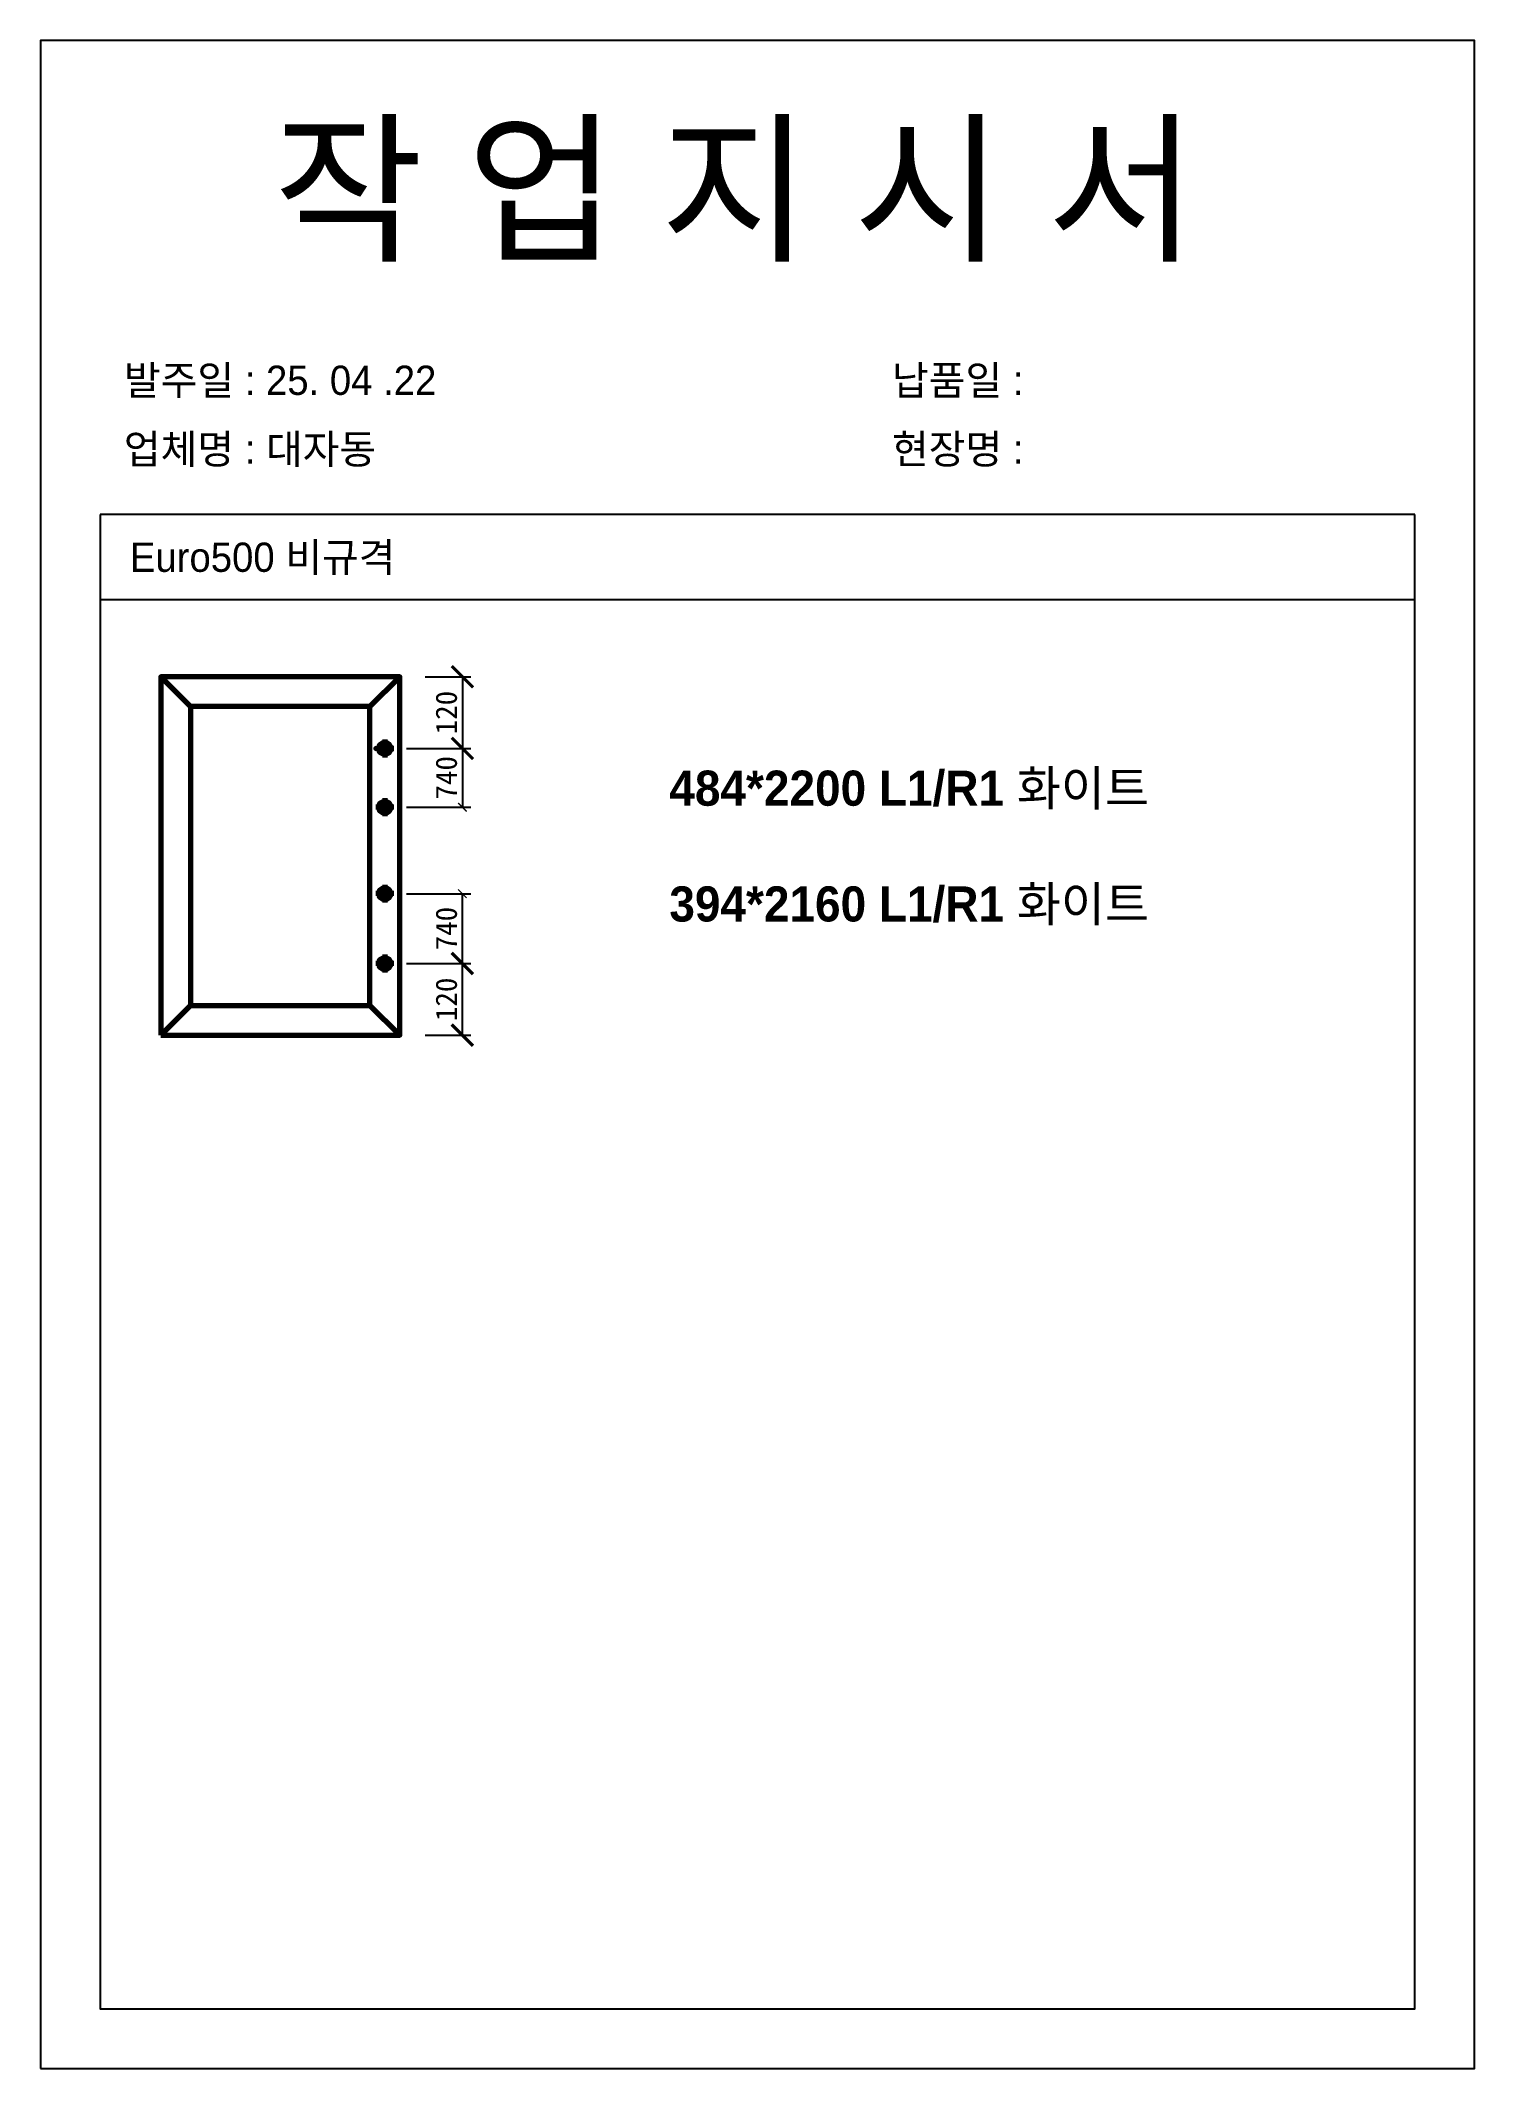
# Model space of a CAD drawing. Header units: millimetres. Extents: x -44117 to 256353, y -2095463 to 65325.
# Drawn here: x 113434 to 115114, y -66108 to -63732 of the extents above; entities that cross this region are included whole.
import ezdxf

# ---------------------------------------------------------------- set-up
doc = ezdxf.new("R2010")
doc.units = ezdxf.units.MM
doc.header["$LTSCALE"] = 10
doc.layers.add('Layer1', color=7, linetype='Continuous', lineweight=70)
doc.dimstyles.new('ISO-25', dxfattribs={"dimtxt": 2.5, "dimasz": 2.5, "dimexe": 1, "dimexo": 1, "dimtad": 1, "dimtxsty": 'Standard', "dimblk": 'ARCHTICK', "dimcen": 2.5, "dimadec": 0, "dimazin": 0, "dimtfac": 1, "dimtmove": 0, "dimatfit": 3, "dimfxl": 0, "dimarcsym": 0})

msp = doc.modelspace()

# ---------------------------------------------------------------- texts
at = {"attachment_point": 1}
for s, width, gutter_width, heights, insert, char_height in [('{\\fGulim|b0|i0|c129|p50;작 업 지 시 서}', 3307.3198183, 12.5, [-155.84554], (113707.08844, -63836.36292), 140), ('{\\fGulim|b0|i0|c129|p50;발주일 : 25. 04 .22}', 3307.3198183, 12.5, [34.50412], (113531.87908, -64113.08334), 34.3), ('{\\fGulim|b0|i0|c129|p50;납품일 :}', 3307.3198183, 12.5, [-37.67976], (114431.85706, -64113.08334), 34.3), ('{\\fGulim|b0|i0|c129|p50;업체명 : 대자동}', 3307.3198183, 12.5, [36.11279], (113531.87908, -64193.73952), 34.3), ('{\\fGulim|b0|i0|c129|p50;현장명 : }', 3307.3198183, 12.5, [-38.2735], (114431.85706, -64193.73952), 34.3), ('{\\fGulim|b0|i0|c129|p50;Euro500 비규격}', 3307.3198183, 12.5, [-38.22783], (113538.92128, -64320.40561), 34.3), ('{\\fGulim|b1|i0|c129|p50;484*2200 L1/R1 화이트}', 2645.8558546, 10, [-49.70778], (114171.0061, -64587.57414), 41.16), ('{\\fGulim|b1|i0|c129|p50;394*2160 L1/R1 화이트}', 2645.8558546, 10, [-49.70778], (114171.0061, -64723.22759), 41.16)]:
    msp.add_mtext_dynamic_manual_height_columns(s, width=width, gutter_width=gutter_width, heights=heights, dxfattribs=dict(at, insert=insert, char_height=char_height))

# ---------------------------------------------------------------- blocks, each defined once
blk = doc.blocks.new('_ArchTick')
at = {"color": 0, "linetype": 'ByBlock', "const_width": 0.15}
blk.add_lwpolyline([(-0.5, -0.5), (0.5, 0.5)], dxfattribs=at)
blk = doc.blocks.new('*D2424')
at = {"color": 0, "lineweight": -2}
for p, q in [((113878.1, -64813.6), (113938.5, -64813.6)), ((113928.5, -64897.6), (113928.5, -64813.6)), ((113885.1, -64897.6), (113938.5, -64897.6))]:
    blk.add_line(p, q, dxfattribs=at)
at = {"layer": 'Defpoints', "color": 0}
for p in [(113848.1, -64813.6), (113928.5, -64813.6), (113855.1, -64897.6)]:
    blk.add_point(p, dxfattribs=at)
at = {"color": 0, "lineweight": -2, "xscale": 25, "yscale": 25, "zscale": 25}
for p, rotation in [((113928.5, -64813.6), 90), ((113928.5, -64897.6), 270)]:
    blk.add_blockref('_ArchTick', p, dxfattribs=dict(at, rotation=rotation))
at = {"color": 0, "insert": (113909.8, -64855.6), "char_height": 25, "attachment_point": 5, "rotation": 90}
blk.add_mtext('120', dxfattribs=at)
blk = doc.blocks.new('*D2425')
at = {"color": 0, "lineweight": -2}
for p, q in [((113885.1, -64477.6), (113938.5, -64477.6)), ((113928.5, -64477.6), (113928.5, -64561.6)), ((113878.1, -64561.6), (113938.5, -64561.6))]:
    blk.add_line(p, q, dxfattribs=at)
at = {"layer": 'Defpoints', "color": 0}
for p in [(113855.1, -64477.6), (113848.1, -64561.6), (113928.5, -64561.6)]:
    blk.add_point(p, dxfattribs=at)
at = {"color": 0, "lineweight": -2, "xscale": 25, "yscale": 25, "zscale": 25}
for p, rotation in [((113928.5, -64477.6), 90), ((113928.5, -64561.6), 270)]:
    blk.add_blockref('_ArchTick', p, dxfattribs=dict(at, rotation=rotation))
at = {"color": 0, "insert": (113909.8, -64519.6), "char_height": 25, "attachment_point": 5, "rotation": 90}
blk.add_mtext('120', dxfattribs=at)
blk = doc.blocks.new('*D2426')
at = {"color": 0, "lineweight": -2}
for p, q in [((113863.1, -64561.6), (113938.5, -64561.6)), ((113928.5, -64561.6), (113928.5, -64630.5)), ((113863.1, -64630.5), (113938.5, -64630.5))]:
    blk.add_line(p, q, dxfattribs=at)
at = {"layer": 'Defpoints', "color": 0}
for p in [(113848.1, -64561.6), (113848.1, -64630.5), (113928.5, -64630.5)]:
    blk.add_point(p, dxfattribs=at)
at = {"color": 0, "lineweight": -2, "xscale": 10, "yscale": 10, "zscale": 10}
for p, rotation in [((113928.5, -64561.6), 90), ((113928.5, -64630.5), 270)]:
    blk.add_blockref('_ArchTick', p, dxfattribs=dict(at, rotation=rotation))
at = {"color": 0, "insert": (113909.8, -64596), "char_height": 25, "attachment_point": 5, "rotation": 90}
blk.add_mtext('740', dxfattribs=at)
blk = doc.blocks.new('*D2427')
at = {"color": 0, "lineweight": -2}
for p, q in [((113863.1, -64731.8), (113938.5, -64731.8)), ((113928.5, -64813.6), (113928.5, -64731.8)), ((113863.1, -64813.6), (113938.5, -64813.6))]:
    blk.add_line(p, q, dxfattribs=at)
at = {"layer": 'Defpoints', "color": 0}
for p in [(113848.1, -64731.8), (113928.5, -64731.8), (113848.1, -64813.6)]:
    blk.add_point(p, dxfattribs=at)
at = {"color": 0, "lineweight": -2, "xscale": 10, "yscale": 10, "zscale": 10}
for p, rotation in [((113928.5, -64731.8), 90), ((113928.5, -64813.6), 270)]:
    blk.add_blockref('_ArchTick', p, dxfattribs=dict(at, rotation=rotation))
at = {"color": 0, "insert": (113909.8, -64772.7), "char_height": 25, "attachment_point": 5, "rotation": 90}
blk.add_mtext('740', dxfattribs=at)

# ---------------------------------------------------------------- dimensions: what is measured, and where the dimension line sits
for base, p1, p2, picture, middle in [((113928.50263, -64561.62502), (113855.11091, -64477.62502), (113848.11091, -64561.62502), '*D2425', (113909.75263, -64519.62502)), ((113928.50263, -64813.62502), (113855.11091, -64897.62502), (113848.11091, -64813.62502), '*D2424', (113909.75263, -64855.62502))]:
    dim = msp.add_linear_dim(base=base, p1=p1, p2=p2, angle=90, text='120', dimstyle='ISO-25', override={"dimscale": 10, "dimexo": 3, "dimtxsty": 'Standard'})
    dim.commit()
    dim.dimension.update_dxf_attribs({"geometry": picture, "text_midpoint": middle})
for base, p1, p2, picture, middle in [((113928.50263, -64630.47094), (113848.11091, -64561.62502), (113848.11091, -64630.47094), '*D2426', (113928.50263, -64596.04798)), ((113928.50263, -64731.7543), (113848.11091, -64813.62502), (113848.11091, -64731.7543), '*D2427', (113928.50263, -64772.68966))]:
    dim = msp.add_linear_dim(base=base, p1=p1, p2=p2, angle=90, text='740', dimstyle='ISO-25', override={"dimscale": 10, "dimasz": 1, "dimexo": 1.5, "dimtxsty": 'Standard'})
    dim.commit()
    dim.dimension.update_dxf_attribs({"geometry": picture, "text_midpoint": middle, "dimtype": 160})

# ---------------------------------------------------------------- linework, layer by layer
for p, q in [((115044.28183, -64287.37013), (113504.28183, -64287.37013)), ((115044.28183, -64387.37013), (113504.28183, -64387.37013))]:
    msp.add_line(p, q)
msp.add_lwpolyline([(113434.28183, -66108.2004), (115114.28183, -66108.2004), (115114.28183, -63732.2004), (113434.28183, -63732.2004)], close=True)
msp.add_lwpolyline([(113504.28183, -64287.37013), (113504.28183, -66038.2004), (115044.28183, -66038.2004), (115044.28183, -64287.37013)])
at = {"layer": 'Layer1'}
for p, q in [((113610.11091, -64512.62502), (113575.11091, -64477.62502)), ((113820.11091, -64512.62502), (113855.11091, -64477.62502)), ((113837.61091, -64551.12502), (113837.61091, -64572.12502)), ((113837.61091, -64619.97094), (113837.61091, -64640.97094)), ((113848.11091, -64630.47094), (113827.11091, -64630.47094)), ((113837.61091, -64721.2543), (113837.61091, -64742.2543)), ((113848.11091, -64731.7543), (113827.11091, -64731.7543)), ((113848.11091, -64813.62502), (113827.11091, -64813.62502)), ((113837.61091, -64803.12502), (113837.61091, -64824.12502)), ((113610.11091, -64862.62502), (113575.11091, -64897.62502)), ((113855.11091, -64897.62502), (113820.11091, -64862.62502))]:
    msp.add_line(p, q, dxfattribs=at)
for points in [[(113575.11091, -64897.62502), (113855.11091, -64897.62502), (113855.11091, -64477.62502), (113575.11091, -64477.62502)], [(113610.11091, -64862.62502), (113820.11091, -64862.62502), (113820.11091, -64512.62502), (113610.11091, -64512.62502)], [(113848.11091, -64561.62502), (113827.11091, -64561.62502)]]:
    msp.add_lwpolyline(points, close=True, dxfattribs=at)
for centre in [(113837.61091, -64561.62502), (113837.61091, -64630.47094), (113837.61091, -64731.7543), (113837.61091, -64813.62502)]:
    msp.add_circle(centre, 7, dxfattribs=at)

msp.set_redraw_order([(e.dxf.handle, doc.entitydb.next_handle()) for e in msp.query("TEXT MTEXT ATTDEF DIMENSION ARC_DIMENSION")])  # texts and dimensions are drawn at this point

doc.saveas('drawing.dxf')
